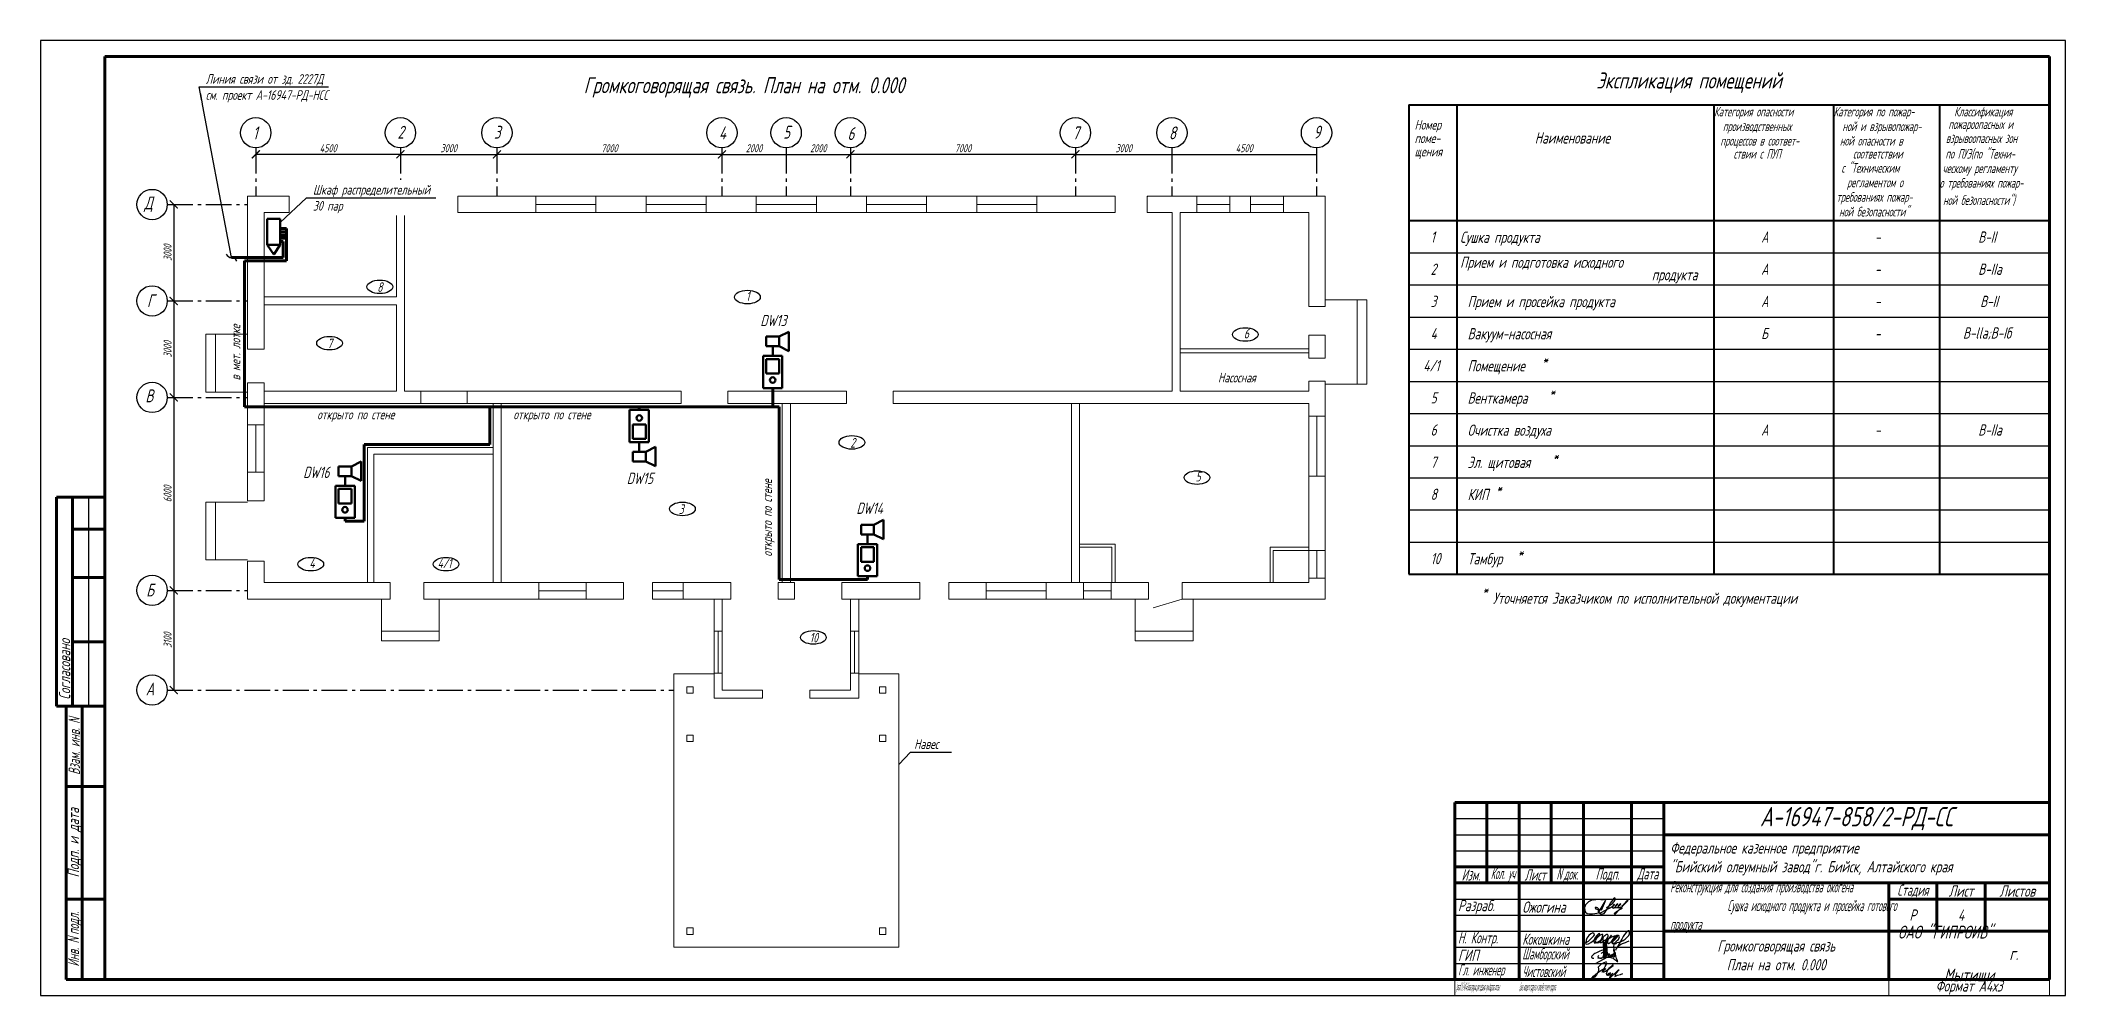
# Model space of a CAD drawing. Header units: millimetres. Extents: x 1036 to 3136, y 1217 to 1841.
# Drawn here: x 1876 to 2506, y 1544 to 1841 of the extents above; entities that cross this region are included whole.
import ezdxf
from ezdxf import colors
from ezdxf.entities.mleader import LeaderData, LeaderLine
from ezdxf.math import Vec2, Vec3

# ---------------------------------------------------------------- set-up
doc = ezdxf.new("R2010")
doc.units = ezdxf.units.MM
doc.linetypes.add('gost6', pattern=[12, 8, -1.5, 1, -1.5])
doc.layers.get('Defpoints').update_dxf_attribs({"color": 33})
for name, color, linetype, lineweight in [('Линия выноска', 137, 'Continuous', 25), ('Линия связи (Вновь)', 3, 'Continuous', 60), ('Осевая', 4, 'gost6', 25), ('Размерная', 4, 'Continuous', 25), ('Рамка толстая', 7, 'Continuous', 60), ('Рамка тонкая', 5, 'Continuous', 25), ('Связь', 84, 'Continuous', 50), ('Строительный', 251, 'Continuous', 13), ('ТаБлица', 253, 'Continuous', 25), ('Текст', 2, 'Continuous', 25), ('Штампы', 252, 'Continuous', 25)]:
    doc.layers.add(name, color=color, linetype=linetype, lineweight=lineweight)
doc.styles.add('Simplex', font='simplex.shx', dxfattribs={"width": 0.7, "oblique": 15})

msp = doc.modelspace()

# ---------------------------------------------------------------- texts
at = {"layer": 'Defpoints', "style": 'Simplex', "oblique": 15, "width": 0.1}
msp.add_text('\\pxsm0.75;{\\W0.4;Реконструкция для создания производства окогена                               Сушка исходного продукта и просейка готового продукта ', height=2.5, dxfattribs=at).set_placement((2316.48, 1545.45))
at = {"layer": 'Размерная', "char_height": 2.5, "attachment_point": 5, "style": 'Simplex'}
for s, insert in [('4500', (1965.7, 1807.42)), ('3000', (2003.2, 1807.42)), ('7000', (2053.2, 1807.42)), ('2000', (2098.2, 1807.42)), ('2000', (2118.2, 1807.42)), ('7000', (2163.2, 1807.42)), ('3000', (2213.2, 1807.42)), ('4500', (2250.7, 1807.42))]:
    msp.add_mtext(s, dxfattribs=dict(at, insert=insert))
at = {"layer": 'Размерная', "char_height": 2.5, "attachment_point": 5, "rotation": 90, "style": 'Simplex'}
for s, insert in [('3000', (1915.75, 1774.91)), ('3000', (1915.75, 1744.91)), ('6000', (1915.75, 1699.91)), ('3100', (1915.75, 1654.41))]:
    msp.add_mtext(s, dxfattribs=dict(at, insert=insert))
at = {"layer": 'Текст', "ltscale": 100, "style": 'Simplex', "oblique": 15}
for s, height, width, p in [('Экспликация помещений', 5, 0.7, (2360.26, 1825.99)), ('3', 4, 0.7, (2017.28, 1810.39)), ('9', 4, 0.7, (2272.28, 1810.42)), ('Номер', 3, 0.7, (2303.72, 1813.2)), ('Категория опасности ', 3, 0.6, (2396.89, 1817.3)), ('производственных', 3, 0.6, (2399.61, 1812.73)), ('Категория по пожар-', 3, 0.6, (2434.08, 1817.3)), ('ной и взрывопожар-', 3, 0.6, (2436.8, 1812.73)), ('пожароопасных и', 3, 0.6, (2469.77, 1813.38)), ('Классификация ', 3, 0.6, (2471.56, 1817.3)), ('1', 4, 0.7, (1942.28, 1810.18)), ('2', 4, 0.7, (1987.28, 1810.39)), ('4', 4, 0.7, (2087.28, 1810.18)), ('5', 4, 0.7, (2107.28, 1810.39)), ('6', 4, 0.7, (2127.28, 1809.96)), ('7', 4, 0.7, (2197.28, 1810.18)), ('8', 4, 0.7, (2227.28, 1810.18)), ('поме-', 3, 0.7, (2303.72, 1809.03)), ('Наименование', 3.5, 0.7, (2341.1, 1808.87)), ('процессов в соответ-', 3, 0.6, (2398.83, 1808.23)), ('ной опасности в ', 3, 0.6, (2436.02, 1808.23)), ('взрывоопасных зон ', 3, 0.6, (2468.99, 1809.02)), ('щения', 3, 0.7, (2303.72, 1804.87)), ('ствии с ПУП', 3, 0.6, (2402.94, 1804.19)), ('с "Техническим', 3, 0.6, (2436.5, 1799.79)), ('соответствии', 3, 0.6, (2440.12, 1804.19)), ('по ПУЭ(по "Техни-', 3, 0.6, (2468.85, 1804.19)), ('регламентом о', 3, 0.6, (2438.25, 1795.27)), ('о требованиях пожар-', 3, 0.6, (2467.05, 1795.14)), ('ческому регламенту', 3, 0.6, (2467.97, 1799.67)), ('Д', 4, 0.7, (1908.49, 1788.4)), (' требованиях пожар-', 3, 0.6, (2433.78, 1790.75)), ('ной безопасности"', 3, 0.6, (2435.77, 1786.18)), ('ной безопасности")', 3, 0.6, (2468.12, 1789.77)), ('1', 3.5, 0.7, (2308.7, 1778.04)), ('Сушка продукта', 3.5, 0.7, (2317.88, 1777.98)), ('А', 3.5, 0.7, (2411.52, 1778.04)), ('-', 3.5, 0.7, (2446.9, 1778.04)), ('В-II', 3.5, 0.7, (2479.06, 1778.04)), ('2', 3.5, 0.7, (2308.7, 1768.04)), ('Прием и подготовка исходного', 3.5, 0.7, (2317.88, 1770.21)), ('А', 3.5, 0.7, (2411.52, 1768.04)), ('В-IIа', 3.5, 0.7, (2479.06, 1768.04)), ('8', 3, 0.7, (1980.96, 1762.73)), ('продукта', 3.5, 0.7, (2377.52, 1766.33)), ('-', 3.5, 0.7, (2446.9, 1768.04)), ('Г', 4, 0.7, (1909.35, 1757.98)), ('1', 3, 0.7, (2095.69, 1759.92)), ('3', 3.5, 0.7, (2308.7, 1758.04)), ('Прием и просейка продукта', 3.5, 0.7, (2320.21, 1757.98)), ('А', 3.5, 0.7, (2411.52, 1758.04)), ('-', 3.5, 0.7, (2446.9, 1758.04)), ('В-II', 3.5, 0.7, (2479.67, 1758.04)), ('4', 3.5, 0.7, (2308.7, 1748.04)), ('Вакуум-насосная', 3.5, 0.7, (2320.21, 1747.98)), ('Б', 3.5, 0.7, (2411.52, 1748.04)), ('В-llа;В-Iб', 3.5, 0.7, (2474.32, 1748.2)), ('7', 3, 0.7, (1965.42, 1745.22)), ('6', 3, 0.7, (2250.59, 1748.28)), ('-', 3.5, 0.7, (2446.9, 1748.04)), ('4/1', 3.5, 0.7, (2306.44, 1738.04)), ('Помещение ', 3.5, 0.7, (2320.21, 1737.98)), ('*', 3.5, 0.7, (2343.45, 1740)), ('Насосная', 3, 0.7, (2242.56, 1734.57)), ('B', 4, 0.7, (1908.84, 1728.4)), ('5', 3.5, 0.7, (2308.7, 1728.04)), ('Венткамера ', 3.5, 0.7, (2320.21, 1727.98)), ('*', 3.5, 0.7, (2345.7, 1730)), ('открыто по стене', 3, 0.7, (1962.31, 1723.11)), ('открыто по стене', 3, 0.7, (2023.35, 1723.11)), ('6', 3.5, 0.7, (2308.7, 1718.04)), ('Очистка воздуха', 3.5, 0.7, (2320.21, 1717.98)), ('А', 3.5, 0.7, (2411.52, 1718.04)), ('В-IIа', 3.5, 0.7, (2479.06, 1718.04)), ('2', 3, 0.7, (2128.15, 1714.3)), ('-', 3.5, 0.7, (2446.9, 1718.04)), ('7', 3.5, 0.7, (2308.7, 1708.04)), ('Эл. щитовая', 3.5, 0.7, (2320.21, 1707.98)), ('*', 3.5, 0.7, (2346.73, 1710)), ('5', 3, 0.7, (2235.56, 1703.78)), ('8', 3.5, 0.7, (2308.7, 1698.04)), ('КИП', 3.5, 0.7, (2320.21, 1697.98)), ('*', 3.5, 0.7, (2329.14, 1700)), ('3', 3, 0.7, (2074.8, 1693.68)), ('4', 3, 0.7, (1959.85, 1676.86)), ('4/1', 3, 0.7, (1999.75, 1676.86)), ('10', 3.5, 0.7, (2308.7, 1678.04)), ('Тамбур', 3.5, 0.7, (2320.21, 1677.98)), ('*', 3.5, 0.7, (2335.81, 1680)), ('Б', 4, 0.7, (1909.11, 1668.03)), ('*', 3.5, 0.7, (2324.84, 1668.42)), ('Уточняется Заказчиком по исполнительной документации', 3.5, 0.7, (2328.06, 1665.72)), ('10', 3, 0.7, (2115.49, 1653.7)), ('А', 4, 0.7, (1908.95, 1637.25)), ('Навес', 3, 0.7, (2148.02, 1620.6))]:
    msp.add_text(s, height=height, dxfattribs=dict(at, width=width)).set_placement(p)
at = {"layer": 'Текст', "ltscale": 100, "style": 'Simplex', "oblique": 15, "width": 0.7}
for s, p in [('в мет. лотке', (1938.4, 1735.2)), ('открыто по стене', (2103.8, 1680.4))]:
    msp.add_text(s, height=3, rotation=90, dxfattribs=at).set_placement(p)
at = {"layer": 'Текст', "ltscale": 100, "insert": (1940.66, 1829.51), "char_height": 5, "width": 335.2, "attachment_point": 1, "style": 'Simplex'}
msp.add_mtext('\\pi104.55772;Громкоговорящая связь. План на отм. 0.000', dxfattribs=at)

# ---------------------------------------------------------------- blocks, each defined once
blk = doc.blocks.new('A$C7D080345')
at = {"layer": 'Рамка толстая'}
for p, q in [((20, 292), (20, 5)), ((625, 292), (20, 292)), ((625, 5), (625, 292)), ((20, 5), (625, 5))]:
    blk.add_line(p, q, dxfattribs=at)
at = {"layer": 'Рамка тонкая'}
for p, q in [((0, 297), (0, 0)), ((630, 297), (0, 297)), ((630, 0), (630, 297)), ((0, 0), (630, 0))]:
    blk.add_line(p, q, dxfattribs=at)
blk = doc.blocks.new('*T11')
at = {"layer": 'Defpoints', "color": 8, "linetype": 'ByBlock', "lineweight": 0, "transparency": 16777216}
for p, q in [((0, -55), (0, -60)), ((135, -55), (135, -60)), ((185, -55), (185, -60)), ((0, -60), (185, -60))]:
    blk.add_line(p, q, dxfattribs=at)
at = {"layer": 'Штампы', "color": 0, "linetype": 'ByBlock', "lineweight": 60, "transparency": 16777216}
for p, q in [((0, 0), (185, 0)), ((0, 0), (0, -55)), ((10, 0), (10, -25)), ((20, 0), (20, -55)), ((30, 0), (30, -25)), ((40, 0), (40, -55)), ((55, 0), (55, -55)), ((65, 0), (65, -55)), ((185, 0), (185, -55)), ((65, -10), (185, -10)), ((0, -20), (65, -20)), ((0, -25), (185, -25)), ((135, -25), (135, -55)), ((150, -25), (150, -40)), ((165, -25), (165, -40)), ((135, -30), (185, -30)), ((65, -40), (185, -40)), ((0, -55), (185, -55))]:
    blk.add_line(p, q, dxfattribs=at)
at = {"layer": 'Штампы', "color": 5, "linetype": 'ByBlock', "lineweight": 25, "transparency": 16777216}
for p, q in [((0, -5), (65, -5)), ((0, -10), (65, -10)), ((0, -15), (65, -15)), ((0, -30), (65, -30)), ((0, -35), (65, -35)), ((0, -40), (65, -40)), ((0, -45), (65, -45)), ((0, -50), (65, -50))]:
    blk.add_line(p, q, dxfattribs=at)
at = {"layer": 'Штампы', "color": 2, "transparency": 16777216, "style": 'Simplex'}
for s, insert, char_height, width, attachment_point in [('А-16947-858/2-РД-СС', (125, -5), 6, 120, 5), ('Федеральное казенное предприятие\\P"Бийский олеумный завод"г. Бийск, Алтайского края', (67, -17.5), 3.5, 116, 4), ('{\\W0.6;Изм.}', (5, -22.5), 3.5, 10, 5), ('{\\W0.4;Кол. уч}', (15, -22.5), 3.5, 10, 5), ('{\\W0.6;Лист}', (25, -22.5), 3.5, 10, 5), ('{\\Q15;\\W0.5;N\\fArial|b0|i0|c0|p34;\\Q15; \\Fsimplex|c204;док.}', (35, -22.5), 3.5, 10, 5), ('{\\W0.6;Подп.}', (47.5, -22.5), 3.5, 15, 5), ('{\\W0.6;Дата}', (60, -22.5), 3.5, 10, 5), ('{\\W0.4;Реконструкция для создания производства окогена                               Сушка исходного продукта и просейка готового продукта }', (67, -32.5), 3.5, 66, 4), ('Разраб.', (1, -32.5), 3.5, 18, 4), ('Ожогина', (21, -32.5), 3.5, 18, 4), ('{\\W0.6;Стадия}', (142.5, -27.5), 3.5, 15, 5), ('Лист', (157.5, -27.5), 3.5, 15, 5), ('Листов', (175, -27.5), 3.5, 20, 5), ('ОАО "ГИПРОИВ"                         г. Мытищи', (160, -47.5), 4, 50, 5), ('Р', (142.5, -35), 3.5, 15, 5), ('4', (157.5, -35), 3.5, 15, 5), ('{\\W0.6;Н. Контр.}', (1, -42.5), 3.5, 18, 4), ('{\\W0.6;Кокошкина}', (21, -42.5), 3.5, 18, 4), ('Громкоговорящая связь\\PПлан на отм. 0.000', (100, -47.5), 3.5, 70, 5), ('{\\W0.5;Гл. инженер}', (1, -52.5), 3.5, 18, 4), ('ГИП', (1, -47.5), 3.5, 18, 4), ('{\\W0.5;Шамборский}', (21, -47.5), 3.5, 18, 4), ('{\\W0.5;Чистовский}', (21, -52.5), 3.5, 18, 4), ('Формат А4х3', (160, -57.5), 3.5, 50, 5)]:
    blk.add_mtext(s, dxfattribs=dict(at, insert=insert, char_height=char_height, width=width, attachment_point=attachment_point))
blk = doc.blocks.new('A$C09094F02')
at = {"layer": 'Рамка тонкая'}
for p, q in [((0.44, 2.54), (0.37, 2.32)), ((0.37, 2.32), (0.49, 1.27)), ((0.66, 3.22), (0.44, 2.54)), ((0.49, 1.27), (0.69, 0.89)), ((1.61, 4.15), (0.66, 3.2)), ((0.69, 0.89), (1.23, 0.53)), ((1.23, 0.53), (1.94, 0.43)), ((1.97, 4.33), (1.61, 4.15)), ((1.94, 0.43), (2.83, 0.4)), ((2.85, 4.72), (1.97, 4.33)), ((2.83, 0.4), (3.56, 0.46)), ((3.25, 4.78), (2.85, 4.72)), ((3.25, 4.78), (3.89, 4.82)), ((3.56, 0.46), (4.19, 0.58)), ((3.72, 2.34), (3.66, 2.29)), ((3.66, 2.29), (3.66, 2.24)), ((3.66, 2.24), (3.73, 2.08)), ((3.81, 2.36), (3.72, 2.34)), ((3.72, 2.1), (3.86, 1.97)), ((3.93, 2.37), (3.81, 2.36)), ((3.85, 1.97), (4.41, 1.74)), ((4.2, 4.83), (3.89, 4.82)), ((3.98, 2.35), (3.93, 2.37)), ((4.06, 2.34), (3.98, 2.35)), ((4.23, 2.29), (4.06, 2.34)), ((4.19, 0.58), (4.74, 0.74)), ((4.85, 4.87), (4.2, 4.83)), ((4.38, 2.26), (4.23, 2.29)), ((4.79, 1.9), (4.38, 2.26)), ((4.41, 1.74), (4.66, 1.75)), ((4.66, 1.75), (5.05, 1.79)), ((6.85, 4.68), (4.72, 0.96)), ((4.72, 0.96), (4.84, 1.8)), ((4.74, 0.74), (5.14, 0.89)), ((4.8, 1.84), (4.78, 1.92)), ((4.81, 1.81), (4.8, 1.84)), ((4.82, 1.76), (4.81, 1.81)), ((4.82, 1.7), (4.82, 1.76)), ((5.29, 4.81), (4.85, 4.87)), ((5.08, 0.43), (5.34, 0.72)), ((5.5, 0.24), (5.08, 0.46)), ((5.56, 4.78), (5.29, 4.81)), ((5.34, 0.72), (5.72, 0.93)), ((6.52, 3.63), (5.5, 1.41)), ((6.27, 0.44), (5.5, 0.24)), ((6.13, 4.7), (5.56, 4.78)), ((5.66, 1.8), (5.68, 1.8)), ((5.72, 0.93), (8.35, 2.39)), ((6.67, 0.91), (6.27, 0.44)), ((6.73, 4.08), (6.52, 3.63)), ((7.02, 1.43), (6.67, 0.91)), ((7.36, 1.92), (7.02, 1.43)), ((7.25, 2.4), (7.9, 2.83)), ((7.65, 2.43), (7.36, 1.92)), ((8.03, 3.04), (7.65, 2.43)), ((7.8, 2.09), (8.35, 2.39)), ((7.84, 2.8), (8.77, 3.38)), ((8.39, 3.71), (8.03, 3.04)), ((8.36, 2.19), (8.54, 2.32)), ((8.74, 4.22), (8.39, 3.71)), ((8.54, 2.32), (8.7, 2.43)), ((8.7, 2.43), (9, 2.65)), ((9.08, 4.62), (8.74, 4.22)), ((8.77, 3.38), (9.12, 3.73)), ((9, 2.65), (9.26, 2.8)), ((9.37, 5.07), (9.08, 4.62)), ((9.1, 2.61), (9.08, 2.41)), ((9.08, 2.41), (9.11, 2.29)), ((9.2, 2.85), (9.1, 2.61)), ((9.11, 2.29), (9.14, 2.22)), ((9.12, 3.73), (9.37, 3.99)), ((9.14, 2.22), (9.39, 2.18)), ((9.24, 2.99), (9.2, 2.85)), ((9.38, 3.18), (9.24, 2.99)), ((9.26, 2.8), (9.54, 3.09)), ((9.81, 5.41), (9.37, 5.07)), ((9.37, 3.99), (9.57, 4.27)), ((9.43, 3.24), (9.38, 3.18)), ((9.39, 2.18), (9.45, 2.25)), ((9.5, 3.05), (9.4, 2.94)), ((9.72, 3.37), (9.43, 3.24)), ((9.45, 2.25), (9.66, 2.36)), ((9.72, 3.37), (9.5, 3.05)), ((9.54, 3.09), (9.63, 3.25)), ((9.57, 4.27), (9.88, 4.8)), ((9.66, 2.36), (9.86, 2.51)), ((9.73, 0.42), (9.88, 0.68)), ((9.75, 0.24), (9.73, 0.42)), ((11.24, 1.71), (9.8, 0.24)), ((9.9, 5.13), (9.81, 5.41)), ((9.85, 2.51), (9.84, 2.25)), ((9.84, 2.25), (10.52, 2.4)), ((9.93, 2.73), (9.85, 2.51)), ((9.86, 2.51), (10.14, 2.73)), ((9.88, 4.8), (9.89, 4.99)), ((9.88, 0.68), (10.13, 0.91)), ((9.89, 4.97), (9.9, 5.13)), ((10.07, 2.95), (9.93, 2.73)), ((9.94, 5.34), (9.94, 5.34)), ((10.22, 3.13), (10.07, 2.95)), ((10.13, 2.76), (10.33, 2.97)), ((10.13, 0.91), (10.34, 1.14)), ((10.36, 3.32), (10.22, 3.13)), ((10.33, 2.97), (10.56, 3.24)), ((10.34, 1.14), (10.75, 1.38)), ((10.48, 3.44), (10.36, 3.32)), ((10.42, 2.38), (10.77, 2.5)), ((10.74, 3.53), (10.48, 3.44)), ((10.56, 3.24), (10.68, 3.38)), ((10.67, 3.36), (10.74, 3.53)), ((10.76, 2.51), (10.75, 2.25)), ((10.75, 2.25), (11.09, 2.33)), ((10.75, 1.38), (10.98, 1.56)), ((10.84, 2.72), (10.76, 2.51)), ((10.77, 2.5), (11.05, 2.73)), ((10.98, 2.95), (10.84, 2.72)), ((11.13, 3.12), (10.98, 2.95)), ((10.98, 1.56), (11.56, 1.82)), ((11.04, 2.76), (11.24, 2.97)), ((11.05, 2.31), (11.35, 2.34)), ((11.27, 3.32), (11.13, 3.12)), ((11.24, 2.97), (11.47, 3.24)), ((11.62, 2.14), (11.24, 1.71)), ((11.39, 3.44), (11.27, 3.32)), ((11.35, 2.34), (11.65, 2.53)), ((11.65, 3.53), (11.39, 3.44)), ((11.47, 3.24), (11.59, 3.37)), ((11.56, 1.82), (11.72, 1.94)), ((11.59, 3.35), (11.65, 3.53)), ((11.84, 2.5), (11.62, 2.14)), ((11.72, 1.94), (12.16, 2.12)), ((12.54, 3.43), (11.84, 2.5)), ((11.94, 2.93), (12.61, 3.19)), ((13.59, 4.52), (12.54, 3.43)), ((12.61, 3.19), (13.65, 4.21)), ((13.58, 4.5), (13.73, 4.66)), ((13.71, 4.33), (13.64, 4.19)), ((13.74, 4.39), (13.71, 4.33)), ((13.73, 4.66), (13.83, 4.76)), ((13.77, 4.43), (13.74, 4.39)), ((13.84, 4.53), (13.77, 4.43)), ((13.83, 4.76), (13.94, 4.85)), ((13.87, 4.58), (13.84, 4.53)), ((13.93, 4.71), (13.87, 4.58)), ((13.97, 4.77), (13.93, 4.71)), ((13.94, 4.85), (13.98, 4.89)), ((13.98, 4.89), (13.97, 4.81)), ((13.97, 4.81), (13.97, 4.77))]:
    blk.add_line(p, q, dxfattribs=at)
blk.add_point((0, 0), dxfattribs=at)
blk = doc.blocks.new('*T12')
at = {"layer": 'Штампы', "color": 0, "linetype": 'ByBlock', "lineweight": 60, "transparency": 16777216}
for p, q in [((0, 0), (0, 85)), ((0, 85), (12, 85)), ((5, 0), (5, 85)), ((12, 0), (12, 85)), ((0, 60), (12, 60)), ((0, 25), (12, 25)), ((0, 0), (12, 0))]:
    blk.add_line(p, q, dxfattribs=at)
at = {"layer": 'Штампы', "color": 2, "transparency": 16777216, "char_height": 3.5, "attachment_point": 5, "rotation": 90, "style": 'Simplex'}
for s, insert, width in [('{\\W0.6;Взам. инв. \\Q15;N}', (2.5, 72.5), 25), ('Подп. и дата', (2.5, 42.5), 35), ('{\\W0.6;Инв. \\Q15;N\\fArial|b0|i0|c0|p34;\\Q15; \\Fsimplex|c204;подл.}', (2.5, 12.5), 25)]:
    blk.add_mtext(s, dxfattribs=dict(at, insert=insert, width=width))
blk = doc.blocks.new('*T13')
at = {"layer": 'Штампы', "color": 0, "linetype": 'ByBlock', "lineweight": 60, "transparency": 16777216}
for p, q in [((0, 0), (0, 65)), ((0, 65), (15, 65)), ((5, 0), (5, 65)), ((15, 0), (15, 65)), ((5, 55), (15, 55)), ((5, 40), (15, 40)), ((5, 20), (15, 20)), ((0, 0), (15, 0))]:
    blk.add_line(p, q, dxfattribs=at)
at = {"layer": 'Штампы', "color": 5, "linetype": 'ByBlock', "lineweight": 25, "transparency": 16777216}
blk.add_line((10, 0), (10, 65), dxfattribs=at)
at = {"layer": 'Штампы', "color": 2, "transparency": 16777216, "insert": (2.5, 2), "char_height": 3.5, "width": 61, "attachment_point": 4, "rotation": 90, "style": 'Simplex'}
blk.add_mtext('Согласовано', dxfattribs=at)
blk = doc.blocks.new('_ArchTick')
at = {"color": 0, "linetype": 'ByBlock', "const_width": 0.15}
blk.add_lwpolyline([(-0.5, -0.5), (0.5, 0.5)], dxfattribs=at)
blk = doc.blocks.new('A$C19E7192F')
at = {"layer": 'Связь'}
for p, q in [((0, 4), (0, 0)), ((8, 4), (0, 4)), ((8, 0), (8, 4)), ((11, 2), (8, 4)), ((8, 0), (11, 2)), ((0, 0), (8, 0))]:
    blk.add_line(p, q, dxfattribs=at)
blk = doc.blocks.new('A$C20EB2E6C')
at = {"layer": 'Связь'}
for p, q in [((1, 13), (1, 16)), ((1, 16), (5, 16)), ((5, 13), (1, 13)), ((3, 13), (3, 10)), ((8, 17.5), (5, 16)), ((5, 16), (5, 13)), ((8, 11.5), (5, 13)), ((8, 11.5), (8, 17.5)), ((0, 0), (0, 10)), ((0, 10), (6, 10)), ((1, 4.5), (1, 9)), ((1, 9), (5, 9)), ((5, 9), (5, 4.5)), ((6, 10), (6, 0)), ((5, 4.5), (1, 4.5)), ((6, 0), (0, 0))]:
    blk.add_line(p, q, dxfattribs=at)
blk.add_circle((3, 2.5), 0.868, dxfattribs=at)
blk = doc.blocks.new('_None')
blk = doc.blocks.new('_Integral')
at = {"color": 0, "linetype": 'ByBlock', "lineweight": -2}
for centre, start, end in [((0.44, -0.09), 102, 168), ((-0.44, 0.09), 282, 348)]:
    blk.add_arc(centre, 0.454, start, end, dxfattribs=at)
blk = doc.blocks.new('A$C764A7DD2')
at = {"layer": 'Рамка тонкая'}
for points in [[(0.64, 2.29), (1.55, 2.78), (2.35, 3.54), (3.25, 4.42), (3.42, 4.78), (3.33, 5.15), (2.94, 5.32), (2.35, 5.07), (1.72, 4.56), (1.13, 3.68), (0.91, 3.12), (0.85, 2.75), (0.71, 2.16), (0.78, 1.93), (1.03, 1.82), (1.63, 1.97), (2.31, 2.39), (3.18, 3), (4.24, 4.04), (4.93, 4.62), (5.16, 5), (5.03, 5.15), (4.71, 5.06), (4.27, 4.6), (3.66, 3.91), (3.31, 3.23), (3.26, 2.74), (3.38, 2.3), (3.76, 2.2), (4.36, 2.42), (4.88, 2.81), (5.49, 3.23), (5.9, 3.87), (6, 4.2), (6.04, 4.8), (5.77, 4.88), (5.19, 4.63), (4.64, 4.14), (4.1, 3.55), (3.67, 2.91), (3.8, 2.52), (4.33, 2.22), (4.91, 2.34), (5.38, 2.72), (5.97, 3.53)], [(5.94, 3.54), (5.23, 2.82), (5.21, 2.37), (5.57, 2.4), (6.03, 2.63), (6.4, 2.87), (6.71, 3.09), (7.06, 3.33), (7.32, 3.54), (7.51, 3.8), (7.66, 4.03), (7.72, 4.33), (7.76, 4.57), (7.66, 4.74), (7.52, 4.83), (7.24, 4.83), (7.01, 4.73), (6.65, 4.45), (6.39, 4.2), (6.16, 3.97), (6.06, 3.69), (6.08, 3.53), (6.07, 3.05), (6.31, 2.77), (7.32, 3.3), (7.72, 3.59), (8.21, 3.96), (8.54, 4.29), (8.77, 4.67), (7.84, 3.47), (7.2, 2.63), (6.95, 2.36), (7.61, 3.15), (8.21, 3.78), (8.78, 4.09), (9.19, 4.27), (9.64, 4.41), (10.05, 4.49)], [(7.59, 3.14), (7.46, 2.58), (7.5, 2.21), (7.6, 2.07), (7.79, 2.07), (8.03, 2.18), (8.3, 2.31), (8.48, 2.41)], [(8.46, 2.41), (9.12, 2.83), (9.43, 3.13), (9.75, 3.57), (10.1, 3.95), (10.48, 4.22), (10.74, 4.46), (10.1, 3.75), (9.56, 3.09), (9.08, 2.58), (8.87, 2.23), (9.09, 2.05), (9.44, 2.07), (9.86, 2.32), (10.21, 2.69), (10.66, 3.03), (10.92, 3.33), (11.16, 3.77), (11.26, 4.07), (11.16, 4.36), (10.83, 4.53), (10.46, 4.53), (9.47, 3.79), (9.12, 3.35), (8.85, 3.01), (8.74, 2.62), (8.87, 2.2), (10.08, 1.9), (10.56, 2.33), (11.54, 2.57), (12.39, 2.98), (13, 3.37), (13.46, 3.77), (13.86, 4.17), (14.14, 4.58), (14.36, 5.07), (14.4, 5.45), (14.33, 5.76), (14.2, 5.95), (13.99, 5.98), (13.77, 5.86), (13.39, 5.53), (12.83, 4.82), (12.39, 4.25), (11.93, 3.43), (11.61, 2.82), (11.12, 1.94), (10.7, 1.24), (10.35, 0.63), (10.08, 0.16), (10.15, 0), (10.21, 0.41), (11.1, 1.47), (11.64, 1.79), (12.51, 2.16), (13.08, 2.36), (13.57, 2.58), (14.3, 2.91)]]:
    blk.add_lwpolyline(points, dxfattribs=at)
blk.add_point((0, 0.88), dxfattribs=at)
blk = doc.blocks.new('A$C06937CDB')
at = {"layer": 'Рамка тонкая'}
for points in [[(4.68, 2.39), (4.58, 2.24), (4.48, 2.05), (4.49, 1.94), (4.67, 1.78), (5.08, 1.64), (5.36, 1.6), (5.68, 1.65), (5.9, 1.75), (6.08, 1.87), (6.17, 2.03), (6.29, 2.33), (6.37, 2.75), (6.43, 3.29), (6.48, 4.23), (6.49, 4.56), (6.48, 4.91), (6.53, 5.46), (6.59, 6.14), (6.66, 6.62), (6.72, 6.63), (6.69, 6.02), (6.64, 5.17), (6.62, 4.37), (6.61, 4.04), (6.65, 3.71), (6.67, 3.2), (6.6, 2.67), (6.54, 2.12), (6.47, 1.71), (6.42, 1.65), (6.37, 2.01), (6.37, 2.49), (6.38, 3.21), (6.37, 3.99), (6.33, 4.72), (6.31, 5.09), (6.27, 5.55), (6.25, 6.06), (6.25, 6.55), (6.23, 7.08)], [(4.54, 1.65), (5.39, 1.71), (6.22, 1.82), (6.89, 1.89), (7.27, 1.93), (7.76, 1.93), (8.26, 1.89), (8.59, 1.84), (8.9, 1.74), (9.23, 1.6), (9.5, 1.41), (9.79, 1.24), (10.1, 1.01), (10.35, 0.78), (10.57, 0.6), (10.68, 0.57), (10.6, 0.81), (10.47, 1.12), (10.33, 1.55), (10.22, 1.95), (10.09, 2.33), (9.96, 2.81), (9.79, 3.39), (9.64, 4.02), (9.56, 4.51), (9.51, 4.88), (9.5, 5.32), (9.54, 5.78), (9.6, 6.16), (9.64, 6.45)], [(6.66, 3.16), (6.7, 2.81), (6.73, 2.43), (6.79, 2.16), (6.85, 2.12), (6.92, 2.44), (6.98, 2.83), (7.03, 3.28), (7.08, 3.77), (7.07, 4.1), (7.07, 4.46), (7.06, 4.97), (7.03, 5.5), (6.98, 6), (6.96, 6.41), (6.96, 6.83), (6.93, 7.06), (6.85, 6.77), (6.84, 6.44), (6.81, 5.78), (6.79, 5.34), (6.82, 4.84), (6.88, 4.07), (6.95, 3.5), (7.04, 2.89), (7.11, 2.52), (7.18, 2.3), (7.26, 2.29), (7.32, 2.48), (7.37, 2.75), (7.4, 3.03), (7.41, 3.56), (7.4, 3.98), (7.39, 4.41), (7.37, 4.66), (7.33, 5.01), (7.29, 5.33), (7.23, 5.7), (7.16, 6.19), (7.11, 6.44), (7.09, 6.03), (7.1, 5.53), (7.09, 5.08), (7.15, 4.63), (7.21, 4.17), (7.27, 3.77), (7.36, 3.25), (7.45, 2.99), (7.55, 2.9), (7.64, 2.88), (7.72, 2.92), (7.78, 2.97), (7.83, 3.04), (7.87, 3.09)], [(5.53, 3.07), (5.72, 3.22), (5.91, 3.36), (6.1, 3.47), (6.29, 3.59), (6.48, 3.7), (6.51, 3.75), (6.56, 3.82), (6.57, 3.91), (6.53, 4.02), (6.42, 4.1), (6.28, 4.12), (6.06, 4.08), (5.69, 3.97), (5.17, 3.79), (4.5, 3.51), (4.08, 3.32), (3.62, 3.08), (3.3, 2.87), (3.01, 2.62), (2.81, 2.46), (2.65, 2.26), (2.53, 2.06), (2.52, 1.93), (2.58, 1.79), (2.72, 1.71), (2.88, 1.65), (3.07, 1.62), (3.24, 1.6)], [(3.81, 0), (10.11, 3.41)], [(8.09, 2.48), (8.15, 2.49), (8.19, 2.54), (8.21, 2.61), (8.21, 2.68), (8.19, 2.73), (8.16, 2.79), (8.11, 2.85), (8.04, 2.89), (7.97, 2.91), (7.89, 2.92), (7.82, 2.9), (7.76, 2.84), (7.72, 2.78), (7.7, 2.67), (7.7, 2.57), (7.7, 2.41), (7.75, 2.29), (7.82, 2.17), (7.88, 2.13), (7.94, 2.09), (8.01, 2.12), (8.06, 2.18), (8.05, 2.28), (8.02, 2.37), (7.98, 2.35), (7.98, 2.3), (8.02, 2.23), (8.05, 2.18), (8.08, 2.15), (8.17, 2.09), (8.2, 2.08), (8.26, 2.09), (8.32, 2.12), (8.37, 2.16), (8.37, 2.22), (8.38, 2.3), (8.36, 2.36), (8.29, 2.38), (8.29, 2.3), (8.33, 2.22), (8.38, 2.16), (8.47, 2.1), (8.55, 2.1), (8.63, 2.12), (8.71, 2.19), (8.73, 2.26), (8.75, 2.35), (8.74, 2.47), (8.67, 2.54), (8.6, 2.53), (8.64, 2.43), (8.71, 2.29), (8.81, 2.16), (8.9, 2.14), (9.03, 2.19), (9.09, 2.3), (9.1, 2.4), (9.09, 2.5), (9.05, 2.56), (9.01, 2.52), (9.03, 2.45), (9.09, 2.34), (9.16, 2.29), (9.24, 2.3), (9.29, 2.36), (9.31, 2.42)], [(9.66, 2.44), (9.67, 2.53), (9.59, 2.61), (9.47, 2.7), (9.37, 2.73), (9.26, 2.69), (9.2, 2.55), (9.15, 2.42), (9.16, 2.25), (9.21, 2.08), (9.38, 1.99), (9.54, 2.02), (9.65, 2.1), (9.74, 2.21), (9.81, 2.34), (9.86, 2.52), (9.83, 2.68), (9.79, 2.89), (9.74, 3.06), (9.68, 3.25), (9.62, 3.48), (9.56, 3.71), (9.52, 3.92), (9.49, 4.15), (9.49, 4.35)]]:
    blk.add_lwpolyline(points, dxfattribs=at)
blk.add_point((0, 1.11), dxfattribs=at)
blk = doc.blocks.new('A$C2B280688')
at = {"layer": 'Рамка тонкая'}
blk.add_lwpolyline([(5.9, 2.28), (6.23, 2.95), (6.74, 3.98), (7.05, 4.58), (7.26, 5.14), (7.2, 5.36), (6.87, 5.4), (6.35, 5.18), (5.58, 4.7), (4.9, 4.13), (4.65, 3.83), (4.68, 3.34), (4.71, 2.85), (4.65, 2.36), (4.11, 1.47), (3.45, 0.73), (2.77, 0.33), (2.64, 0.37), (3.2, 0.97), (3.92, 1.64), (4.79, 2.37), (5.7, 3.02), (6.14, 3.24), (6.59, 3.47), (6.84, 3.33), (6.8, 3.06), (6.44, 2.93), (6.13, 2.57), (6.19, 2.35), (6.49, 2.37), (6.86, 2.59), (7.34, 2.87), (7.95, 3.27), (8.48, 3.66), (8.9, 3.97), (9.24, 4.32), (9.29, 4.51), (9.11, 4.39), (8.49, 3.82), (7.95, 3.37), (7.56, 2.83), (7.28, 2.26), (7.11, 1.8), (7.16, 1.44), (7.46, 1.46), (7.89, 1.68), (8.42, 2.02), (7.93, 1.87), (7.52, 1.64), (7.51, 1.3), (7.81, 1.3), (8.28, 1.39), (8.72, 1.59), (9.01, 1.79), (9.19, 1.95), (8.58, 1.25), (8.15, 0.65), (8.11, 0.32), (8.53, 0.66), (9.88, 1.9), (10.92, 2.95), (11.12, 3.02), (10.12, 1.84), (9.87, 1.32), (9.82, 0.92), (10.03, 1), (10.64, 1.29), (11.51, 1.58), (12.25, 1.85)], dxfattribs=at)
blk.add_point((0, 0), dxfattribs=at)

# ---------------------------------------------------------------- linework, layer by layer
at = {"layer": 'Линия связи (Вновь)'}
for p, q in [((1950.76, 1782.41), (1952.76, 1782.41)), ((1950.76, 1781.41), (1952.76, 1781.41)), ((1950.76, 1780.41), (1952.76, 1780.41)), ((1950.76, 1779.41), (1952.76, 1779.41)), ((1951.76, 1778.41), (1950.76, 1778.41)), ((1951.76, 1773.41), (1951.76, 1778.41)), ((1952.76, 1782.41), (1952.76, 1772.41)), ((1935.66, 1773.41), (1951.76, 1773.41)), ((1952.76, 1772.41), (1939.66, 1772.41)), ((1939.66, 1772.41), (1939.66, 1727.01)), ((2104.01, 1732.81), (2104.01, 1727.01)), ((1939.66, 1727.01), (2016.01, 1727.01)), ((2016.01, 1715.31), (2016.01, 1727.01)), ((2016.01, 1727.01), (2062.51, 1727.01)), ((2062.51, 1726.01), (2062.51, 1727.01)), ((2062.51, 1727.01), (2104.01, 1727.01)), ((2104.01, 1727.01), (2106.01, 1727.01)), ((2106.01, 1727.01), (2106.01, 1673.31)), ((1976.96, 1691.47), (1976.96, 1715.31)), ((1976.96, 1715.31), (2016.01, 1715.31)), ((1970.96, 1692.47), (1970.96, 1691.47)), ((1970.96, 1691.47), (1976.96, 1691.47)), ((2106.01, 1673.31), (2133.51, 1673.31)), ((2133.51, 1673.31), (2133.51, 1674.31))]:
    msp.add_line(p, q, dxfattribs=at)
at = {"layer": 'Осевая'}
for p, q in [((1943.2, 1807.51), (1943.2, 1792.51)), ((1988.2, 1807.51), (1988.2, 1792.51)), ((2018.2, 1807.51), (2018.2, 1792.51)), ((2088.2, 1807.51), (2088.2, 1792.51)), ((2108.2, 1807.51), (2108.2, 1792.51)), ((2128.2, 1807.51), (2128.2, 1792.51)), ((2198.2, 1807.51), (2198.2, 1792.51)), ((2228.2, 1807.51), (2228.2, 1792.51)), ((2273.2, 1807.51), (2273.2, 1792.51)), ((1915.66, 1789.91), (1940.66, 1789.91)), ((1915.66, 1759.91), (1940.66, 1759.91)), ((1915.66, 1729.91), (1940.66, 1729.91)), ((1915.66, 1669.91), (1940.66, 1669.91)), ((1915.66, 1638.91), (2073.26, 1638.91))]:
    msp.add_line(p, q, dxfattribs=at)
at = {"layer": 'Размерная'}
for p, q in [((1988.2, 1805.51), (1943.2, 1805.51)), ((1988.2, 1805.51), (2018.2, 1805.51)), ((2088.2, 1805.51), (2018.2, 1805.51)), ((2088.2, 1805.51), (2108.2, 1805.51)), ((2108.2, 1805.51), (2128.2, 1805.51)), ((2198.2, 1805.51), (2128.2, 1805.51)), ((2198.2, 1805.51), (2228.2, 1805.51)), ((2228.2, 1805.51), (2273.2, 1805.51)), ((1917.66, 1789.91), (1917.66, 1759.91)), ((1917.66, 1759.91), (1917.66, 1729.91)), ((1917.66, 1729.91), (1917.66, 1669.91)), ((1917.66, 1669.91), (1917.66, 1638.91))]:
    msp.add_line(p, q, dxfattribs=at)
at = {"layer": 'Строительный', "ltscale": 100}
for p, q in [((1940.66, 1744.91), (1940.66, 1792.51)), ((1940.66, 1792.51), (1953.56, 1792.51)), ((1953.56, 1792.51), (1953.56, 1787.41)), ((1963.86, 1792.51), (1980.56, 1792.51)), ((1963.86, 1792.51), (1963.86, 1787.41)), ((1970.26, 1792.51), (1970.26, 1787.41)), ((1970.26, 1789.96), (1980.56, 1789.96)), ((1980.56, 1792.51), (1996.01, 1792.51)), ((1980.56, 1792.51), (1980.56, 1787.41)), ((1996.01, 1792.51), (1996.01, 1787.41)), ((2006.01, 1792.51), (2210.51, 1792.51)), ((2006.01, 1792.51), (2006.01, 1787.41)), ((2030.31, 1792.51), (2030.31, 1787.41)), ((2030.31, 1789.96), (2049.01, 1789.96)), ((2049.01, 1792.51), (2049.01, 1787.41)), ((2064.61, 1792.51), (2064.61, 1787.41)), ((2064.61, 1789.96), (2083.31, 1789.96)), ((2083.31, 1792.51), (2083.31, 1787.41)), ((2098.91, 1792.51), (2098.91, 1787.41)), ((2098.91, 1789.96), (2117.61, 1789.96)), ((2117.61, 1792.51), (2117.61, 1787.41)), ((2133.21, 1792.51), (2133.21, 1787.41)), ((2133.21, 1789.96), (2151.91, 1789.96)), ((2151.91, 1792.51), (2151.91, 1787.41)), ((2167.51, 1792.51), (2167.51, 1787.41)), ((2167.51, 1789.96), (2186.21, 1789.96)), ((2186.21, 1792.51), (2186.21, 1787.41)), ((2210.51, 1792.51), (2210.51, 1787.41)), ((2220.51, 1792.51), (2275.86, 1792.51)), ((2220.51, 1792.51), (2220.51, 1787.41)), ((2220.51, 1792.26), (2220.76, 1792.51)), ((2235.96, 1792.51), (2235.96, 1787.41)), ((2235.96, 1789.96), (2246.26, 1789.96)), ((2246.26, 1792.51), (2246.26, 1787.41)), ((2252.66, 1792.51), (2252.66, 1787.41)), ((2252.66, 1789.96), (2262.96, 1789.96)), ((2262.96, 1792.51), (2262.96, 1787.41)), ((2275.86, 1792.51), (2275.86, 1758.23)), ((1945.76, 1787.41), (1953.56, 1787.41)), ((1945.76, 1744.91), (1945.76, 1787.41)), ((1963.86, 1787.41), (1970.26, 1787.41)), ((1970.26, 1787.41), (1996.01, 1787.41)), ((1987.01, 1787.41), (1987.01, 1771.49)), ((1989.51, 1787.41), (1989.51, 1771.49)), ((2006.01, 1787.41), (2210.51, 1787.41)), ((2210.35, 1787.41), (2210.51, 1787.57)), ((2220.51, 1787.41), (2228.26, 1787.41)), ((2228.26, 1787.41), (2228.26, 1731.81)), ((2230.76, 1787.41), (2270.76, 1787.41)), ((2230.76, 1787.41), (2230.76, 1731.81)), ((2263.58, 1787.41), (2264.49, 1787.41)), ((2270.76, 1787.41), (2270.76, 1758.23)), ((1987.01, 1771.49), (1987.01, 1761.16)), ((1989.51, 1771.49), (1989.51, 1731.81)), ((1945.76, 1761.16), (1965.16, 1761.16)), ((1945.76, 1758.66), (1987.01, 1758.66)), ((1965.16, 1761.16), (1987.01, 1761.16)), ((1987.01, 1758.66), (1987.01, 1731.81)), ((2230.76, 1759.34), (2230.76, 1763.69)), ((2275.86, 1758.23), (2270.76, 1758.23)), ((2288.86, 1760.31), (2275.86, 1760.31)), ((2285.86, 1734.06), (2285.86, 1760.31)), ((2288.86, 1734.06), (2288.86, 1760.31)), ((2228.26, 1757.62), (2228.26, 1747.26)), ((1927.66, 1749.58), (1940.66, 1749.58)), ((1927.66, 1731.58), (1927.66, 1749.58)), ((1930.66, 1731.58), (1930.66, 1749.58)), ((2270.76, 1749.23), (2270.76, 1742.12)), ((2275.86, 1749.23), (2270.76, 1749.23)), ((2275.86, 1749.23), (2275.86, 1742.12)), ((1940.66, 1744.91), (1945.76, 1744.91)), ((2230.76, 1745.01), (2270.76, 1745.01)), ((2230.76, 1743.81), (2270.76, 1743.81)), ((2275.86, 1742.12), (2270.76, 1742.12)), ((1940.66, 1734.41), (1945.76, 1734.41)), ((1940.66, 1697.71), (1940.66, 1734.41)), ((1945.76, 1697.71), (1945.76, 1734.41)), ((2270.76, 1735.02), (2270.76, 1731.81)), ((2275.86, 1735.02), (2270.76, 1735.02)), ((2275.86, 1735.02), (2275.86, 1667.21)), ((2275.86, 1734.06), (2288.86, 1734.06)), ((1940.66, 1731.58), (1927.66, 1731.58)), ((1945.76, 1731.81), (1987.01, 1731.81)), ((1945.76, 1728.01), (2075.51, 1728.01)), ((1989.51, 1731.81), (2075.51, 1731.81)), ((1994.5, 1728.01), (1994.5, 1731.81)), ((2009, 1728.01), (2009, 1731.81)), ((2017.01, 1728.01), (2017.01, 1672.31)), ((2019.51, 1728.01), (2019.51, 1672.31)), ((2075.51, 1728.01), (2075.51, 1731.81)), ((2090.01, 1731.81), (2127.01, 1731.81)), ((2090.01, 1728.01), (2090.01, 1731.81)), ((2090.01, 1728.01), (2127.01, 1728.01)), ((2107.01, 1674.91), (2107.01, 1728.01)), ((2109.51, 1728.01), (2109.51, 1674.91)), ((2109.51, 1728.01), (2109.51, 1678.8)), ((2126.38, 1728.01), (2123.91, 1728.01)), ((2127.01, 1728.01), (2127.01, 1731.81)), ((2141.51, 1731.81), (2228.26, 1731.81)), ((2141.51, 1728.01), (2141.51, 1731.81)), ((2141.51, 1728.01), (2270.76, 1728.01)), ((2197.01, 1727.91), (2197.01, 1672.31)), ((2198.41, 1728.01), (2207.1, 1728.01)), ((2199.51, 1727.91), (2199.51, 1672.31)), ((2201.49, 1728.01), (2212.95, 1728.01)), ((2230.76, 1731.81), (2270.76, 1731.81)), ((2270.76, 1728.01), (2270.76, 1672.31)), ((1940.66, 1721.41), (1945.76, 1721.41)), ((1943.21, 1721.41), (1943.21, 1706.71)), ((2275.86, 1724.11), (2270.76, 1724.11)), ((2273.31, 1724.11), (2273.31, 1705.41)), ((1977.96, 1714.31), (2017.01, 1714.31)), ((1977.96, 1714.31), (1977.96, 1672.31)), ((2019.51, 1697.57), (2019.51, 1719.35)), ((1979.96, 1672.31), (1979.96, 1712.31)), ((1979.96, 1712.31), (2017.01, 1712.31)), ((2019.51, 1696.95), (2019.51, 1709.07)), ((1940.66, 1706.71), (1945.76, 1706.71)), ((2275.86, 1705.41), (2270.76, 1705.41)), ((1927.66, 1697.36), (1940.66, 1697.36)), ((1927.66, 1679.36), (1927.66, 1697.36)), ((1930.66, 1679.36), (1930.66, 1697.36)), ((1940.66, 1697.71), (1945.76, 1697.71)), ((2210.51, 1684.31), (2199.51, 1684.31)), ((2209.51, 1683.31), (2199.51, 1683.31)), ((2209.51, 1683.31), (2209.51, 1672.31)), ((2210.51, 1684.31), (2210.51, 1672.31)), ((2258.76, 1672.31), (2258.76, 1683.31)), ((2258.76, 1683.31), (2270.76, 1683.31)), ((2259.76, 1682.31), (2270.76, 1682.31)), ((2259.76, 1672.31), (2259.76, 1682.31)), ((2275.86, 1682.31), (2270.76, 1682.31)), ((2273.31, 1682.31), (2273.31, 1673.71)), ((1940.66, 1679.36), (1927.66, 1679.36)), ((1940.66, 1667.21), (1940.66, 1679.01)), ((1940.66, 1679.01), (1945.76, 1679.01)), ((1945.76, 1672.31), (1945.76, 1679.01)), ((1984.96, 1672.31), (1945.76, 1672.31)), ((1984.96, 1667.21), (1984.96, 1672.31)), ((2057.56, 1672.31), (1995.46, 1672.31)), ((1995.46, 1667.21), (1995.46, 1672.31)), ((2031.26, 1667.21), (2031.26, 1672.31)), ((2031.26, 1669.76), (2045.96, 1669.76)), ((2045.96, 1667.21), (2045.96, 1672.31)), ((2057.56, 1667.21), (2057.56, 1672.31)), ((2091.01, 1672.31), (2066.66, 1672.31)), ((2066.66, 1667.21), (2066.66, 1672.31)), ((2066.66, 1669.76), (2076.16, 1669.76)), ((2076.16, 1667.21), (2076.16, 1672.31)), ((2091.01, 1667.21), (2091.01, 1672.31)), ((2110.81, 1672.31), (2105.71, 1672.31)), ((2105.71, 1667.21), (2105.71, 1672.31)), ((2107.01, 1674.91), (2107.01, 1672.31)), ((2109.51, 1674.91), (2109.51, 1672.31)), ((2110.81, 1667.21), (2110.81, 1672.31)), ((2149.74, 1672.31), (2125.51, 1672.31)), ((2125.51, 1667.21), (2125.51, 1672.31)), ((2149.74, 1667.21), (2149.74, 1672.31)), ((2220.94, 1672.31), (2158.84, 1672.31)), ((2158.84, 1667.21), (2158.84, 1672.31)), ((2158.84, 1667.21), (2158.84, 1672.31)), ((2170.44, 1667.21), (2170.44, 1672.31)), ((2170.44, 1669.76), (2189.14, 1669.76)), ((2189.14, 1667.21), (2189.14, 1672.31)), ((2200.74, 1667.21), (2200.74, 1672.31)), ((2200.74, 1669.76), (2209.34, 1669.76)), ((2209.34, 1667.21), (2209.34, 1672.31)), ((2220.94, 1667.21), (2220.94, 1672.31)), ((2270.76, 1672.31), (2231.44, 1672.31)), ((2231.44, 1667.21), (2231.44, 1672.31)), ((2275.86, 1673.71), (2270.76, 1673.71)), ((1984.96, 1667.21), (1940.66, 1667.21)), ((1982.28, 1667.21), (1982.28, 1654.21)), ((2057.56, 1667.21), (1995.46, 1667.21)), ((2000.28, 1654.21), (2000.28, 1667.21)), ((2091.01, 1667.21), (2066.66, 1667.21)), ((2085.76, 1636.41), (2085.76, 1667.21)), ((2088.26, 1638.91), (2088.26, 1667.21)), ((2088.26, 1667.21), (2088.26, 1638.91)), ((2110.81, 1667.21), (2105.71, 1667.21)), ((2149.74, 1667.21), (2125.51, 1667.21)), ((2128.26, 1638.91), (2128.26, 1667.21)), ((2130.76, 1636.41), (2130.76, 1667.21)), ((2220.94, 1667.21), (2158.84, 1667.21)), ((2216.83, 1667.21), (2216.83, 1654.21)), ((2231.44, 1667.21), (2222.38, 1664.51)), ((2275.86, 1667.21), (2231.44, 1667.21)), ((2234.83, 1654.21), (2234.83, 1667.21)), ((1982.28, 1657.21), (2000.28, 1657.21)), ((2088.26, 1657.18), (2085.76, 1657.18)), ((2087.01, 1657.18), (2087.01, 1644.17)), ((2130.76, 1657.18), (2128.26, 1657.18)), ((2129.51, 1657.18), (2129.51, 1644.17)), ((2216.83, 1657.21), (2234.83, 1657.21)), ((1982.28, 1654.21), (2000.28, 1654.21)), ((2216.83, 1654.21), (2234.83, 1654.21)), ((2073.26, 1643.91), (2073.26, 1558.91)), ((2073.26, 1643.91), (2085.76, 1643.91)), ((2077.26, 1637.91), (2077.26, 1639.91)), ((2077.26, 1639.91), (2079.26, 1639.91)), ((2079.26, 1639.91), (2079.26, 1637.91)), ((2088.26, 1644.17), (2085.76, 1644.17)), ((2088.26, 1638.91), (2100.86, 1638.91)), ((2088.26, 1638.91), (2100.86, 1638.91)), ((2100.86, 1636.41), (2100.86, 1638.91)), ((2115.56, 1638.91), (2128.26, 1638.91)), ((2115.56, 1636.41), (2115.56, 1638.91)), ((2130.76, 1644.17), (2128.26, 1644.17)), ((2130.76, 1643.91), (2143.26, 1643.91)), ((2137.26, 1637.91), (2137.26, 1639.91)), ((2137.26, 1639.91), (2139.26, 1639.91)), ((2139.26, 1639.91), (2139.26, 1637.91)), ((2143.26, 1643.91), (2143.26, 1558.91)), ((2079.26, 1637.91), (2077.26, 1637.91)), ((2085.76, 1636.41), (2100.86, 1636.41)), ((2085.76, 1636.41), (2100.86, 1636.41)), ((2115.56, 1636.41), (2130.76, 1636.41)), ((2115.56, 1636.41), (2130.76, 1636.41)), ((2139.26, 1637.91), (2137.26, 1637.91)), ((2077.26, 1622.91), (2077.26, 1624.91)), ((2077.26, 1624.91), (2079.26, 1624.91)), ((2079.26, 1622.91), (2077.26, 1622.91)), ((2079.26, 1624.91), (2079.26, 1622.91)), ((2137.26, 1622.91), (2137.26, 1624.91)), ((2137.26, 1624.91), (2139.26, 1624.91)), ((2139.26, 1622.91), (2137.26, 1622.91)), ((2139.26, 1624.91), (2139.26, 1622.91)), ((2077.26, 1562.91), (2077.26, 1564.91)), ((2077.26, 1564.91), (2079.26, 1564.91)), ((2079.26, 1562.91), (2077.26, 1562.91)), ((2079.26, 1564.91), (2079.26, 1562.91)), ((2137.26, 1562.91), (2137.26, 1564.91)), ((2137.26, 1564.91), (2139.26, 1564.91)), ((2139.26, 1562.91), (2137.26, 1562.91)), ((2139.26, 1564.91), (2139.26, 1562.91)), ((2143.26, 1558.91), (2073.26, 1558.91))]:
    msp.add_line(p, q, dxfattribs=at)
at = {"layer": 'ТаБлица', "lineweight": 40, "ltscale": 100}
for p, q in [((2301.89, 1820.91), (2501.22, 1820.91)), ((2301.89, 1820.91), (2301.89, 1674.91)), ((2316.89, 1820.91), (2316.89, 1674.91)), ((2396.89, 1674.91), (2396.89, 1820.91)), ((2434.08, 1820.91), (2434.08, 1674.91)), ((2467.05, 1820.91), (2467.05, 1674.91)), ((2501.22, 1820.91), (2501.22, 1684.91)), ((2301.89, 1784.91), (2501.22, 1784.91)), ((2301.89, 1674.91), (2501.22, 1674.91))]:
    msp.add_line(p, q, dxfattribs=at)
at = {"layer": 'ТаБлица', "ltscale": 100}
for p, q in [((2396.89, 1820.91), (2396.89, 1704.91)), ((2301.89, 1774.91), (2501.22, 1774.91)), ((2301.89, 1764.91), (2501.22, 1764.91)), ((2301.89, 1754.91), (2501.22, 1754.91)), ((2301.89, 1744.91), (2501.22, 1744.91)), ((2301.89, 1734.91), (2501.22, 1734.91)), ((2301.89, 1724.91), (2501.22, 1724.91)), ((2301.89, 1714.91), (2501.22, 1714.91)), ((2301.89, 1704.91), (2501.22, 1704.91)), ((2301.89, 1694.91), (2501.22, 1694.91)), ((2301.89, 1684.91), (2501.22, 1684.91))]:
    msp.add_line(p, q, dxfattribs=at)
at = {"layer": 'Текст', "ltscale": 100}
msp.add_lwpolyline([(2143.26, 1615.8), (2146.91, 1619.57), (2159.68, 1619.57)], dxfattribs=at)
for centre in [(1943.2, 1812.23), (1988.2, 1812.23), (2018.2, 1812.23), (2088.2, 1812.23), (2108.2, 1812.23), (2128.2, 1812.23), (2198.2, 1812.23), (2228.2, 1812.23), (2273.2, 1812.23), (1910.94, 1789.91), (1910.94, 1759.91), (1910.94, 1729.91), (1910.94, 1669.91), (1910.94, 1638.91)]:
    msp.add_circle(centre, 4.72, dxfattribs=at)
for centre in [(1981.79, 1764.3), (2096.15, 1761.12), (2251.05, 1749.47), (1966.15, 1746.78), (2128.66, 1715.93), (2236.02, 1704.98), (2075.93, 1695.24), (1960.31, 1678.06), (2002.39, 1678.06), (2116.67, 1655.28)]:
    msp.add_ellipse(centre, major_axis=(-4, 0), ratio=0.525, dxfattribs=at)

# ---------------------------------------------------------------- block references
for name, p in [('A$C7D080345', (1876.22, 1543.91)), ('*T13', (1881.22, 1633.91)), ('*T12', (1884.22, 1548.91)), ('*T11', (2316.22, 1603.91))]:
    msp.add_blockref(name, p)
at = {"layer": 'Линия связи (Вновь)'}
msp.add_blockref('A$C09094F02', (2356.22, 1568.91), dxfattribs=at)
at = {"layer": 'Размерная', "xscale": 2.5, "yscale": 2.5, "zscale": 2.5}
for p, rotation in [((1943.2, 1805.51), 180), ((2018.2, 1805.51), 180), ((2128.2, 1805.51), 180), ((1917.66, 1789.91), 90), ((1917.66, 1759.91), 270), ((1917.66, 1729.91), 270), ((1917.66, 1669.91), 270), ((1917.66, 1638.91), 270)]:
    msp.add_blockref('_ArchTick', p, dxfattribs=dict(at, rotation=rotation))
for p in [(1988.2, 1805.51), (2088.2, 1805.51), (2198.2, 1805.51)]:
    msp.add_blockref('_ArchTick', p, dxfattribs=at)
at = {"layer": 'Рамка тонкая'}
for name, p in [('A$C09094F02', (2356.22, 1568.91)), ('A$C764A7DD2', (2356.22, 1558.04)), ('A$C06937CDB', (2356.22, 1553.91)), ('A$C2B280688', (2356.22, 1548.91))]:
    msp.add_blockref(name, p, dxfattribs=at)
at = {"layer": 'Связь', "rotation": 270}
msp.add_blockref('A$C19E7192F', (1946.76, 1785.41), dxfattribs=at)
at = {"layer": 'Связь'}
for p in [(2101.01, 1732.81), (1967.96, 1692.47), (2130.51, 1674.31)]:
    msp.add_blockref('A$C20EB2E6C', p, dxfattribs=at)
at = {"layer": 'Связь', "xscale": -1, "rotation": 180}
msp.add_blockref('A$C20EB2E6C', (2059.51, 1726.01), dxfattribs=at)

msp.set_redraw_order([(e.dxf.handle, doc.entitydb.next_handle()) for e in msp.query("TEXT MTEXT ATTDEF DIMENSION ARC_DIMENSION")])  # texts and dimensions are drawn at this point

# ---------------------------------------------------------------- next in the draw order: texts
at = {"layer": 'Текст', "lineweight": 30, "char_height": 3.5, "attachment_point": 5, "style": 'Simplex', "bg_fill": 3, "box_fill_scale": 1.1, "bg_fill_color": 256, "bg_fill_transparency": 0}
for s, width, insert in [('DW13', 17.3157, (2104.21, 1753.83)), ('DW16', 8.6579, (1962.03, 1706.61)), ('DW15', 17.3157, (2062.71, 1704.76)), ('DW14', 17.3157, (2134.16, 1695.44))]:
    msp.add_mtext_dynamic_manual_height_columns(s, width=width, gutter_width=2253.66, heights=[0], dxfattribs=dict(at, insert=insert))

# ---------------------------------------------------------------- next in the draw order: leaders
at = {"layer": 'Линия выноска'}
ml = msp.add_multileader_mtext('Standard', dxfattribs=at)
ml.set_content('Шкаф распределительный\\P30 пар', color=2, style='Simplex')
ml.set_leader_properties()
ml.set_arrow_properties(name='NONE')
ml.build(insert=Vec2(0, 0))
ml.multileader.update_dxf_attribs({"text_left_attachment_type": 6, "text_right_attachment_type": 6, "dogleg_length": 0})
ctx = ml.context
ctx.base_point, ctx.char_height, ctx.plane_origin = Vec3(1958.98, 1792.01), 3, Vec3(1974.3, 1771.59)
ctx.left_attachment, ctx.right_attachment = 6, 6
notes = []
notes.append((ctx, [(1, (1, 1, 0), (1958.98, 1792.01), (1, 0), 0, [(0, [(1950.76, 1784.35)], 0, [])])]))
ctx.mtext.insert, ctx.mtext.flow_direction = Vec3(1960.98, 1796.01), 5
ctx.mtext.has_bg_fill, ctx.mtext.bg_color, ctx.mtext.bg_scale_factor, ctx.mtext.bg_transparency, ctx.mtext.use_window_bg_color = 1, -1027028792, 1.5, 0, 1
for ctx, leaders in notes:
    for number, flags, end, landing, length, lines in leaders:
        leader = LeaderData()
        leader.index, (leader.has_last_leader_line, leader.has_dogleg_vector, leader.attachment_direction) = number, flags
        leader.last_leader_point, leader.dogleg_vector, leader.dogleg_length = Vec3(end), Vec3(landing), length
        for number, points, colour, breaks in lines:
            line = LeaderLine()
            line.index, line.vertices, line.color, line.breaks = number, Vec3.list(points), colors.encode_raw_color(colour), breaks
            leader.lines.append(line)
        ctx.leaders.append(leader)

# ---------------------------------------------------------------- next in the draw order: leaders
ml = msp.add_multileader_mtext('Standard', dxfattribs=at)
ml.set_content('Линия связи от зд. 2227Д\\Pсм. проект А-16947-РД-НСС', color=2, style='Simplex')
ml.set_leader_properties()
ml.set_arrow_properties(name='INTEGRAL')
ml.build(insert=Vec2(0, 0))
ml.multileader.update_dxf_attribs({"text_left_attachment_type": 6, "text_right_attachment_type": 6, "dogleg_length": 0})
ctx = ml.context
ctx.base_point, ctx.char_height, ctx.plane_origin = Vec3(1925.62, 1826.46), 3, Vec3(1940.94, 1806.04)
ctx.left_attachment, ctx.right_attachment = 6, 6
notes = []
notes.append((ctx, [(1, (1, 1, 0), (1925.62, 1826.46), (1, 0), 0, [(0, [(1935.66, 1773.41)], 0, [])])]))
ctx.mtext.insert, ctx.mtext.flow_direction = Vec3(1927.62, 1830.46), 5
ctx.mtext.has_bg_fill, ctx.mtext.bg_color, ctx.mtext.bg_scale_factor, ctx.mtext.bg_transparency, ctx.mtext.use_window_bg_color = 1, -1027028792, 1.5, 0, 1
for ctx, leaders in notes:
    for number, flags, end, landing, length, lines in leaders:
        leader = LeaderData()
        leader.index, (leader.has_last_leader_line, leader.has_dogleg_vector, leader.attachment_direction) = number, flags
        leader.last_leader_point, leader.dogleg_vector, leader.dogleg_length = Vec3(end), Vec3(landing), length
        for number, points, colour, breaks in lines:
            line = LeaderLine()
            line.index, line.vertices, line.color, line.breaks = number, Vec3.list(points), colors.encode_raw_color(colour), breaks
            leader.lines.append(line)
        ctx.leaders.append(leader)

doc.saveas('drawing.dxf')
